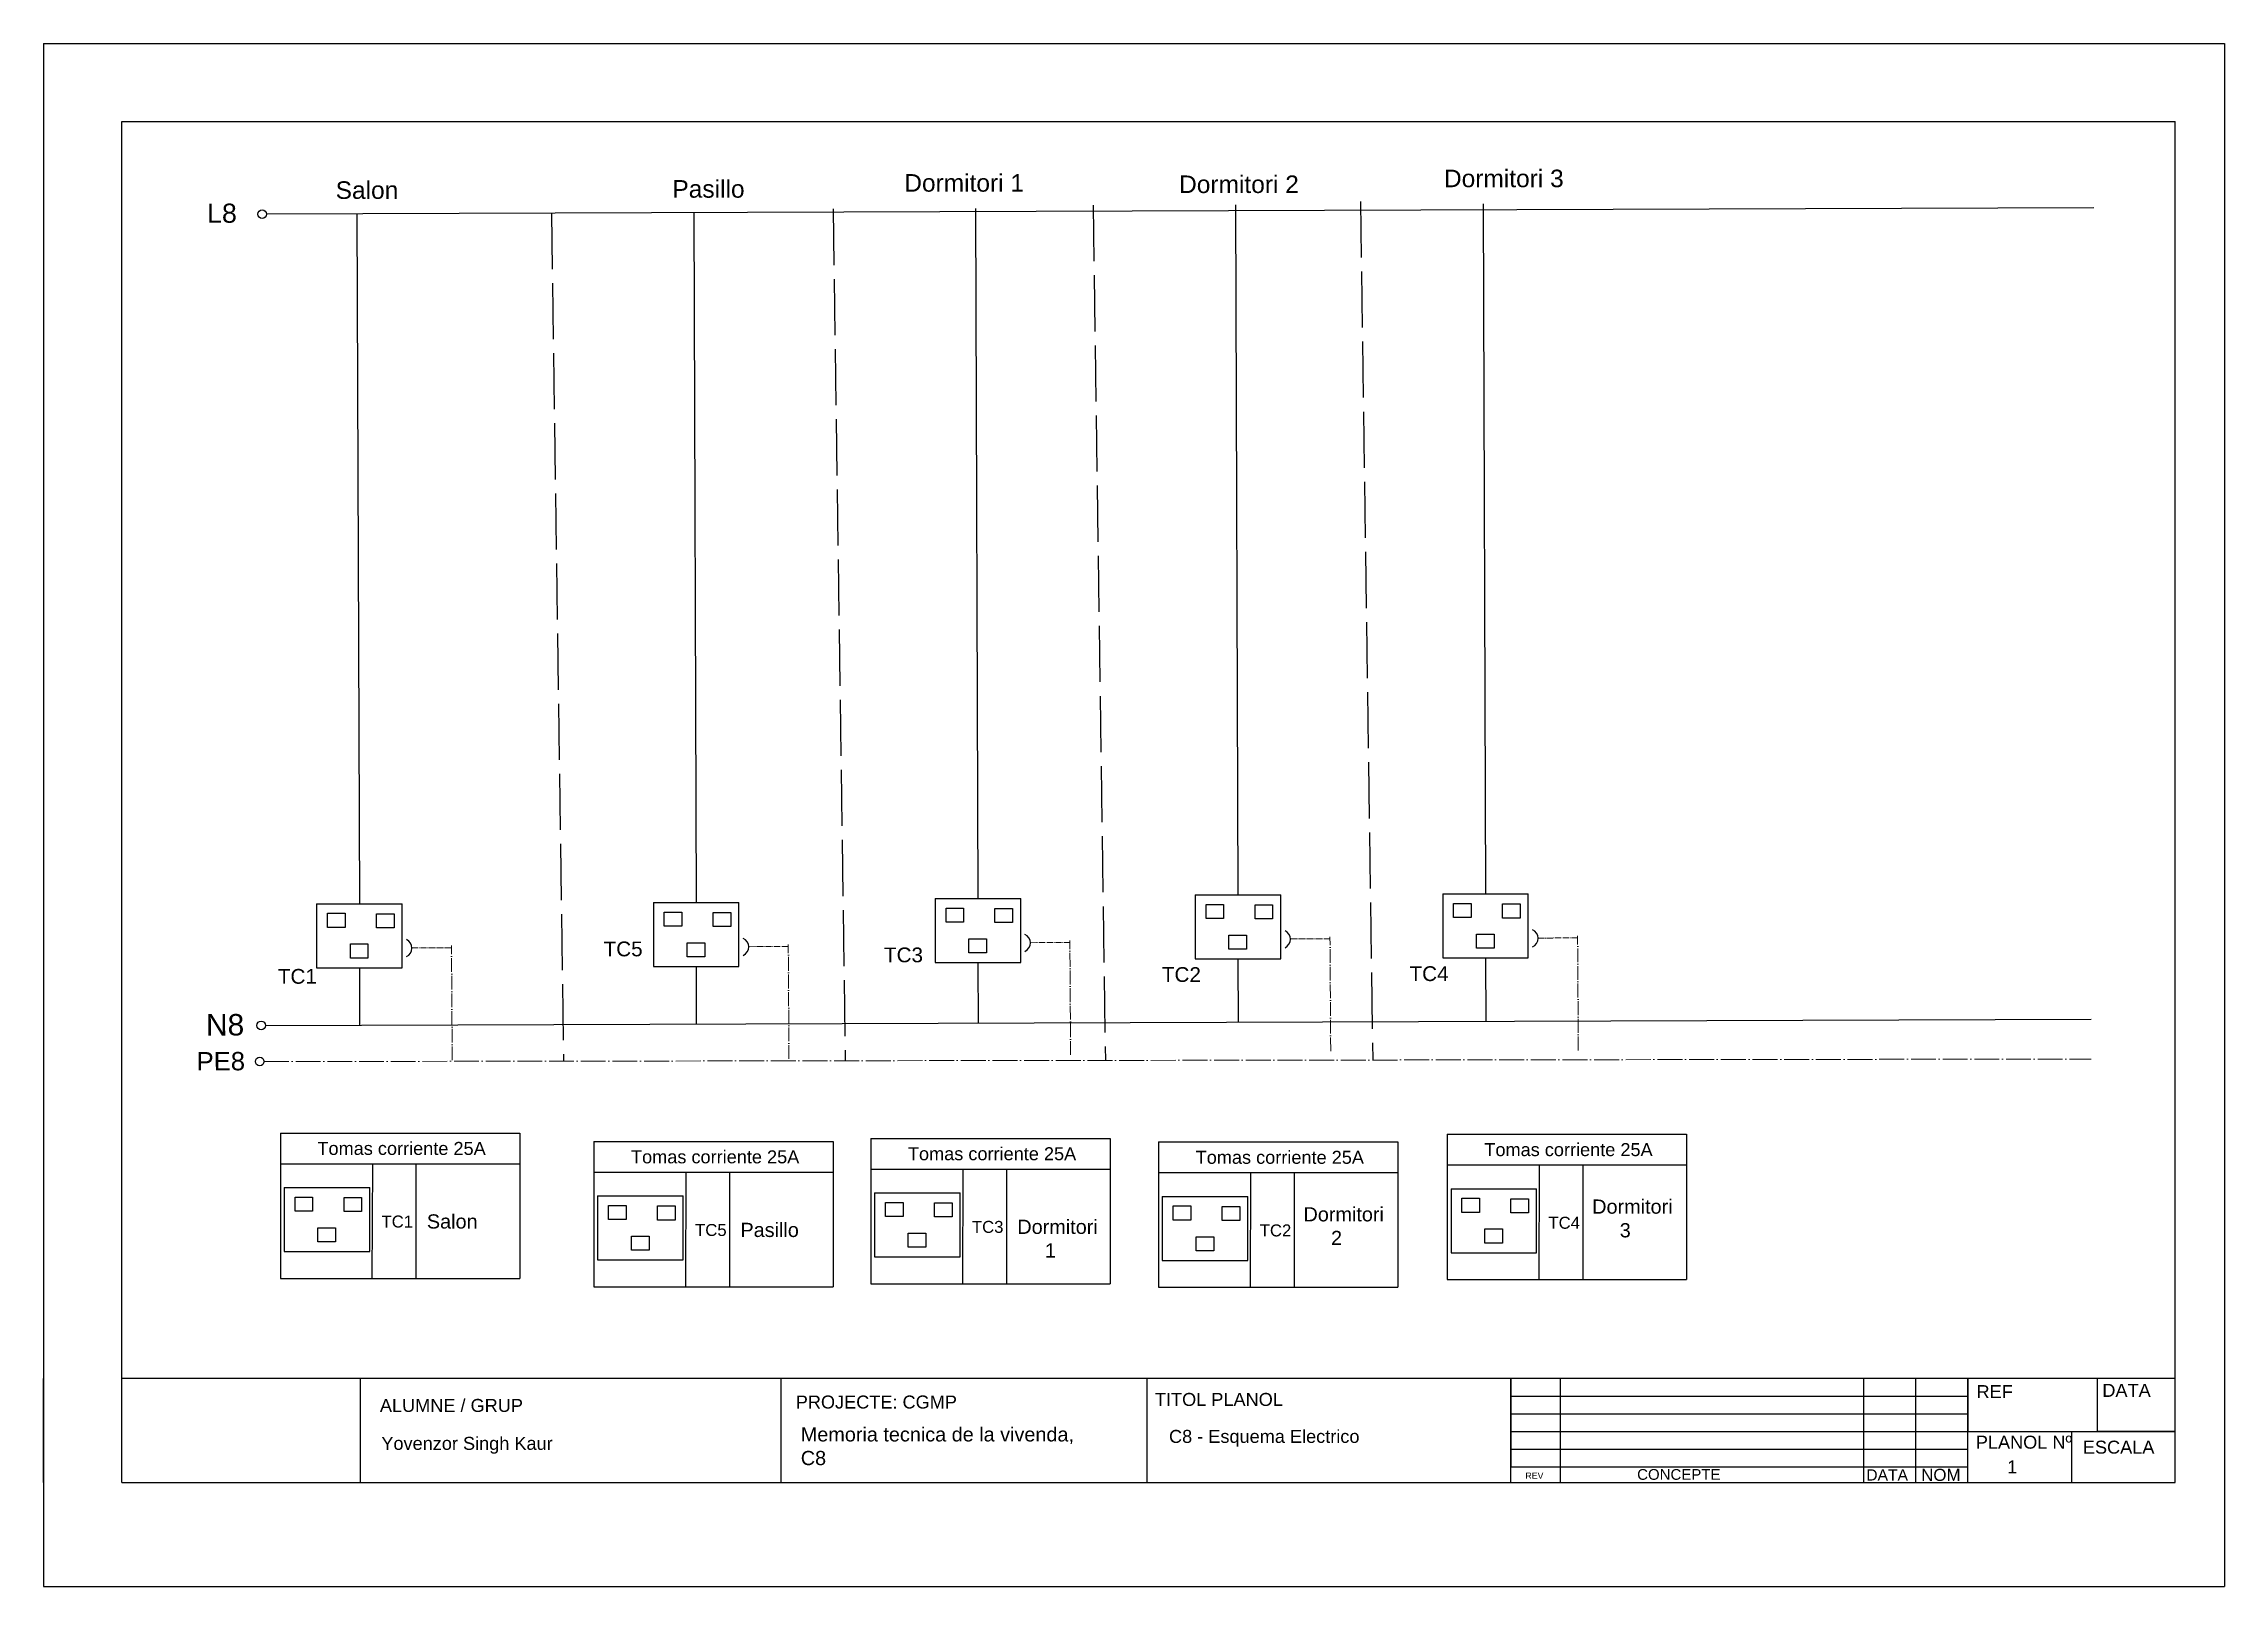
# Model space of a CAD drawing. Header units: millimetres. Extents: x 2377 to 4712, y -254 to 3188.
# Drawn here: x 3364.7 to 3784.7, y -253.6 to 43.4 of the extents above; entities that cross this region are included whole.
import ezdxf

# ---------------------------------------------------------------- set-up
doc = ezdxf.new("R2010")
doc.units = ezdxf.units.MM
doc.linetypes.add('ACAD_ISO02W100', pattern=[15, 12, -3])
doc.linetypes.add('ACAD_ISO04W100', pattern=[30, 24, -3, 0, -3])
doc.layers.add('Neutro', color=7, linetype='Continuous', true_color=0x2776bb)
doc.layers.add('Tierra', color=7, linetype='Continuous', true_color=0x58ba48)
doc.styles.get("Standard").update_dxf_attribs({"font": 'arial.ttf'})

msp = doc.modelspace()

# ---------------------------------------------------------------- texts
at = {"transparency": 33554687, "attachment_point": 1}
for s, width, gutter_width, heights, insert, char_height in [('Salon', 84.2878, 16.88, [0], (3420.97, 16.86), 3.377), ('Pasillo', 84.2878, 16.88, [0], (3485.83, 17.09), 3.377), ('Dormitori 1', 84.2878, 16.88, [0], (3530.48, 18.25), 3.3767), ('Dormitori 2', 84.2878, 16.88, [0], (3583.41, 17.99), 3.3767), ('Dormitori 3', 84.2878, 16.88, [0], (3634.42, 19.11), 3.3767), ('TC5', 51.0022, 14.23, [0], (3472.58, -129.49), 2.846), ('TC3', 51.0022, 14.23, [0], (3526.58, -130.64), 2.846), ('TC2', 51.0022, 14.23, [0], (3580.1, -134.42), 2.846), ('TC4', 51.0022, 14.23, [0], (3627.79, -134.25), 2.846), ('TC1', 51.0022, 14.23, [0], (3409.84, -134.77), 2.846), ('Tomas corriente 25A', 62.5304, 12.5, [0], (3417.46, -168.07), 2.5), ('Tomas corriente 25A', 62.5304, 12.5, [0], (3477.85, -169.69), 2.5), ('Tomas corriente 25A', 62.5304, 12.5, [0], (3531.18, -169.09), 2.5), ('Tomas corriente 25A', 62.5304, 12.5, [0], (3586.6, -169.78), 2.5), ('Tomas corriente 25A', 62.5304, 12.5, [0], (3642.2, -168.3), 2.5), ('Dormitori \\P     2', 68.2119, 13.66, [0], (3607.37, -180.63), 2.733), ('Dormitori \\P     3', 68.2119, 13.66, [0], (3662.97, -179.15), 2.733), ('TC1', 41.2747, 11.51, [0], (3429.8, -182.24), 2.303), ('Salon', 68.2119, 13.66, [0], (3438.54, -182.01), 2.733), ('TC5', 41.2747, 11.51, [0], (3490.19, -183.87), 2.303), ('Pasillo', 68.2119, 13.66, [0], (3498.93, -183.64), 2.733), ('TC3', 41.2747, 11.51, [0], (3543.51, -183.27), 2.303), ('Dormitori \\P     1', 68.2119, 13.66, [0], (3552.26, -183.04), 2.733), ('TC2', 41.2747, 11.51, [0], (3598.94, -183.95), 2.303), ('TC4', 41.2747, 11.51, [0], (3654.54, -182.48), 2.303), ('ALUMNE / GRUP', 48.2644, 12.5, [0], (3429.49, -217.55), 2.5), ('PROJECTE: CGMP', 37.0564, 12.5, [0], (3509.58, -216.89), 2.5), ('TITOL PLANOL', 34.1105, 12.5, [0], (3578.75, -216.39), 2.5), ('REF', 14.591, 12.5, [0], (3736.99, -214.89), 2.5), ('DATA', 13.3924, 12.5, [0], (3761.22, -214.65), 2.5), ('C8 - Esquema Electrico', 63.5407, 12.5, [0], (3581.47, -223.51), 2.5), ('PLANOL Nº', 23.5912, 12.5, [4.44], (3736.85, -224.62), 2.5), ('ESCALA', 18.9792, 12.5, [0], (3757.47, -225.58), 2.5), ('NOM', 9.2865, 11.66, [0], (3726.32, -231), 2.331), ('1', 63.5407, 12.5, [0], (3742.89, -229.37), 2.5), ('REV', 3.8206, 6.05, [0], (3650.11, -231.71), 1.209), ('CONCEPTE', 3.309, 10.34, [0], (3671.63, -231.05), 2.068), ('DATA', 8.5845, 10.78, [0], (3715.76, -231.1), 2.155)]:
    msp.add_mtext_dynamic_manual_height_columns(s, width=width, gutter_width=gutter_width, heights=heights, dxfattribs=dict(at, insert=insert, char_height=char_height))
at = {"ltscale": 5, "transparency": 33554687, "insert": (3396.2, 12.56), "char_height": 3.689, "attachment_point": 1, "rotation": 0.199}
msp.add_mtext_dynamic_manual_height_columns('L8', width=22.6485, gutter_width=18.45, heights=[0], dxfattribs=at)
at = {"transparency": 33554687, "attachment_point": 1}
for s, insert, char_height, width in [('Yovenzor Singh Kaur\\P', (3429.77, -224.85), 2.5, 34.6944), ('Memoria tecnica de la vivenda,\\PC8', (3510.55, -223), 2.7327, 53.673)]:
    msp.add_mtext(s, dxfattribs=dict(at, insert=insert, char_height=char_height, width=width))
at = {"layer": 'Neutro', "ltscale": 5, "transparency": 33554687, "insert": (3395.99, -143.47), "char_height": 4.123, "attachment_point": 1, "rotation": 0.199}
msp.add_mtext_dynamic_manual_height_columns('\\pxt1;N8', width=25.3099, gutter_width=20.61, heights=[4.26], dxfattribs=at)
at = {"layer": 'Tierra', "ltscale": 5, "transparency": 33554687, "insert": (3394.19, -150.78), "char_height": 3.53, "attachment_point": 1, "rotation": 0.199}
msp.add_mtext_dynamic_manual_height_columns('PE8', width=21.6717, gutter_width=17.65, heights=[3.65], dxfattribs=at)

# ---------------------------------------------------------------- linework, layer by layer
at = {"transparency": 33554687}
for p, q in [((3364.73, 43.37), (3784.73, 43.37)), ((3364.73, 43.37), (3364.73, -253.63)), ((3784.73, 43.37), (3784.73, -253.63)), ((3784.73, 43.37), (3784.73, 28.37)), ((3379.78, -233.63), (3379.78, 28.37)), ((3379.78, 28.37), (3775.27, 28.37)), ((3775.27, -233.63), (3775.27, 28.37)), ((3407.73, 10.58), (3759.57, 11.82)), ((3425.08, 10.64), (3425.55, -122.21)), ((3489.94, 10.87), (3490.41, -121.98)), ((3544.19, 11.65), (3544.65, -121.2)), ((3594.27, 12.36), (3594.74, -120.49)), ((3641.96, 12.53), (3642.43, -120.32)), ((3536.41, -121.2), (3536.41, -133.53)), ((3536.41, -121.2), (3552.9, -121.2)), ((3552.9, -133.53), (3552.9, -121.2)), ((3586.5, -120.49), (3586.5, -132.81)), ((3586.5, -120.49), (3602.99, -120.49)), ((3602.99, -132.81), (3602.99, -120.49)), ((3634.18, -120.32), (3634.18, -132.65)), ((3634.18, -120.32), (3650.67, -120.32)), ((3650.67, -132.65), (3650.67, -120.32)), ((3417.3, -122.21), (3417.3, -134.53)), ((3417.3, -122.21), (3433.79, -122.21)), ((3419.42, -124.05), (3422.8, -124.05)), ((3419.42, -126.77), (3419.42, -124.05)), ((3422.8, -124.05), (3422.8, -126.77)), ((3428.84, -124.13), (3432.23, -124.13)), ((3428.84, -126.85), (3428.84, -124.13)), ((3432.23, -124.13), (3432.23, -126.85)), ((3433.79, -134.53), (3433.79, -122.21)), ((3482.16, -121.98), (3482.16, -134.31)), ((3482.16, -121.98), (3498.65, -121.98)), ((3484.27, -123.82), (3487.66, -123.82)), ((3484.27, -126.54), (3484.27, -123.82)), ((3487.66, -123.82), (3487.66, -126.54)), ((3493.7, -123.91), (3497.09, -123.91)), ((3493.7, -126.62), (3493.7, -123.91)), ((3497.09, -123.91), (3497.09, -126.62)), ((3498.65, -134.31), (3498.65, -121.98)), ((3538.52, -123.05), (3541.91, -123.05)), ((3538.52, -125.76), (3538.52, -123.05)), ((3541.91, -125.76), (3538.52, -125.76)), ((3541.91, -123.05), (3541.91, -125.76)), ((3547.95, -123.13), (3551.33, -123.13)), ((3547.95, -125.85), (3547.95, -123.13)), ((3551.33, -125.85), (3547.95, -125.85)), ((3551.33, -123.13), (3551.33, -125.85)), ((3588.61, -122.33), (3591.99, -122.33)), ((3588.61, -125.04), (3588.61, -122.33)), ((3591.99, -125.04), (3588.61, -125.04)), ((3591.99, -122.33), (3591.99, -125.04)), ((3598.03, -122.41), (3601.42, -122.41)), ((3598.03, -125.13), (3598.03, -122.41)), ((3601.42, -125.13), (3598.03, -125.13)), ((3601.42, -122.41), (3601.42, -125.13)), ((3636.29, -122.16), (3639.68, -122.16)), ((3636.29, -124.88), (3636.29, -122.16)), ((3639.68, -124.88), (3636.29, -124.88)), ((3639.68, -122.16), (3639.68, -124.88)), ((3645.72, -122.25), (3649.11, -122.25)), ((3645.72, -124.96), (3645.72, -122.25)), ((3649.11, -124.96), (3645.72, -124.96)), ((3649.11, -122.25), (3649.11, -124.96)), ((3422.8, -126.77), (3419.42, -126.77)), ((3423.8, -129.96), (3427.19, -129.96)), ((3423.8, -132.68), (3423.8, -129.96)), ((3427.19, -129.96), (3427.19, -132.68)), ((3432.23, -126.85), (3428.84, -126.85)), ((3487.66, -126.54), (3484.27, -126.54)), ((3488.66, -129.73), (3492.05, -129.73)), ((3488.66, -132.45), (3488.66, -129.73)), ((3492.05, -129.73), (3492.05, -132.45)), ((3497.09, -126.62), (3493.7, -126.62)), ((3542.91, -128.95), (3546.3, -128.95)), ((3542.91, -131.67), (3542.91, -128.95)), ((3546.3, -128.95), (3546.3, -131.67)), ((3593, -128.24), (3596.38, -128.24)), ((3593, -130.95), (3593, -128.24)), ((3596.38, -128.24), (3596.38, -130.95)), ((3640.68, -128.07), (3644.07, -128.07)), ((3640.68, -130.79), (3640.68, -128.07)), ((3644.07, -128.07), (3644.07, -130.79)), ((3427.19, -132.68), (3423.8, -132.68)), ((3482.16, -134.31), (3498.65, -134.31)), ((3492.05, -132.45), (3488.66, -132.45)), ((3536.41, -133.53), (3552.9, -133.53)), ((3546.3, -131.67), (3542.91, -131.67)), ((3586.5, -132.81), (3602.99, -132.81)), ((3596.38, -130.95), (3593, -130.95)), ((3634.18, -132.65), (3650.67, -132.65)), ((3644.07, -130.79), (3640.68, -130.79)), ((3417.3, -134.53), (3433.79, -134.53)), ((3410.33, -166.36), (3456.41, -166.36)), ((3410.33, -166.36), (3410.33, -172.26)), ((3456.41, -166.36), (3456.41, -172.26)), ((3470.72, -167.98), (3516.8, -167.98)), ((3470.72, -167.98), (3470.72, -173.89)), ((3516.8, -167.98), (3516.8, -173.89)), ((3524.04, -167.39), (3570.13, -167.39)), ((3524.04, -167.39), (3524.04, -173.29)), ((3570.13, -167.39), (3570.13, -173.29)), ((3635.06, -166.59), (3681.15, -166.59)), ((3635.06, -166.59), (3635.06, -172.5)), ((3681.15, -166.59), (3681.15, -172.5)), ((3579.46, -168.07), (3625.55, -168.07)), ((3579.46, -168.07), (3579.46, -173.97)), ((3625.55, -168.07), (3625.55, -173.97)), ((3410.33, -172.26), (3410.33, -194.34)), ((3410.33, -172.26), (3456.41, -172.26)), ((3428.01, -194.34), (3428.11, -172.26)), ((3436.43, -172.26), (3436.43, -194.34)), ((3456.41, -172.26), (3456.41, -194.34)), ((3470.72, -173.89), (3470.72, -195.96)), ((3470.72, -173.89), (3516.8, -173.89)), ((3488.4, -195.96), (3488.5, -173.89)), ((3496.82, -173.89), (3496.82, -195.96)), ((3516.8, -173.89), (3516.8, -195.96)), ((3524.04, -173.29), (3524.04, -195.37)), ((3524.04, -173.29), (3570.13, -173.29)), ((3541.73, -195.37), (3541.83, -173.29)), ((3550.14, -173.29), (3550.14, -195.37)), ((3570.13, -173.29), (3570.13, -195.37)), ((3579.46, -173.97), (3579.46, -196.05)), ((3579.46, -173.97), (3625.55, -173.97)), ((3597.15, -196.05), (3597.25, -173.97)), ((3605.57, -173.97), (3605.57, -196.05)), ((3625.55, -173.97), (3625.55, -196.05)), ((3635.06, -172.5), (3635.06, -194.57)), ((3635.06, -172.5), (3681.15, -172.5)), ((3652.75, -194.57), (3652.85, -172.5)), ((3661.17, -172.5), (3661.17, -194.57)), ((3681.15, -172.5), (3681.15, -194.57)), ((3411.04, -176.84), (3411.04, -189.17)), ((3411.04, -176.84), (3427.53, -176.84)), ((3413.15, -178.68), (3416.54, -178.68)), ((3413.15, -181.4), (3413.15, -178.68)), ((3416.54, -178.68), (3416.54, -181.4)), ((3422.58, -178.77), (3425.97, -178.77)), ((3422.58, -181.48), (3422.58, -178.77)), ((3425.97, -178.77), (3425.97, -181.48)), ((3427.53, -189.17), (3427.53, -176.84)), ((3471.43, -178.46), (3471.43, -190.79)), ((3471.43, -178.46), (3487.92, -178.46)), ((3473.54, -180.31), (3476.93, -180.31)), ((3473.54, -183.02), (3473.54, -180.31)), ((3476.93, -180.31), (3476.93, -183.02)), ((3482.97, -180.39), (3486.36, -180.39)), ((3482.97, -183.11), (3482.97, -180.39)), ((3486.36, -180.39), (3486.36, -183.11)), ((3487.92, -190.79), (3487.92, -178.46)), ((3524.76, -177.87), (3524.76, -190.2)), ((3524.76, -177.87), (3541.25, -177.87)), ((3526.87, -179.71), (3530.26, -179.71)), ((3526.87, -182.43), (3526.87, -179.71)), ((3530.26, -179.71), (3530.26, -182.43)), ((3536.3, -179.8), (3539.68, -179.8)), ((3536.3, -182.51), (3536.3, -179.8)), ((3539.68, -179.8), (3539.68, -182.51)), ((3541.25, -190.2), (3541.25, -177.87)), ((3580.18, -178.55), (3580.18, -190.88)), ((3580.18, -178.55), (3596.67, -178.55)), ((3582.29, -180.4), (3585.68, -180.4)), ((3582.29, -183.11), (3582.29, -180.4)), ((3585.68, -180.4), (3585.68, -183.11)), ((3591.72, -180.48), (3595.11, -180.48)), ((3591.72, -183.2), (3591.72, -180.48)), ((3595.11, -180.48), (3595.11, -183.2)), ((3596.67, -190.88), (3596.67, -178.55)), ((3635.78, -177.08), (3635.78, -189.4)), ((3635.78, -177.08), (3652.27, -177.08)), ((3637.89, -178.92), (3641.28, -178.92)), ((3637.89, -181.63), (3637.89, -178.92)), ((3641.28, -178.92), (3641.28, -181.63)), ((3647.32, -179), (3650.71, -179)), ((3647.32, -181.72), (3647.32, -179)), ((3650.71, -179), (3650.71, -181.72)), ((3652.27, -189.4), (3652.27, -177.08)), ((3416.54, -181.4), (3413.15, -181.4)), ((3417.54, -184.59), (3420.93, -184.59)), ((3417.54, -187.31), (3417.54, -184.59)), ((3420.93, -184.59), (3420.93, -187.31)), ((3425.97, -181.48), (3422.58, -181.48)), ((3476.93, -183.02), (3473.54, -183.02)), ((3486.36, -183.11), (3482.97, -183.11)), ((3530.26, -182.43), (3526.87, -182.43)), ((3539.68, -182.51), (3536.3, -182.51)), ((3585.68, -183.11), (3582.29, -183.11)), ((3595.11, -183.2), (3591.72, -183.2)), ((3641.28, -181.63), (3637.89, -181.63)), ((3650.71, -181.72), (3647.32, -181.72)), ((3420.93, -187.31), (3417.54, -187.31)), ((3477.93, -186.22), (3481.32, -186.22)), ((3477.93, -188.93), (3477.93, -186.22)), ((3481.32, -188.93), (3477.93, -188.93)), ((3481.32, -186.22), (3481.32, -188.93)), ((3531.26, -185.62), (3534.65, -185.62)), ((3531.26, -188.34), (3531.26, -185.62)), ((3534.65, -188.34), (3531.26, -188.34)), ((3534.65, -185.62), (3534.65, -188.34)), ((3586.68, -186.31), (3590.07, -186.31)), ((3586.68, -189.02), (3586.68, -186.31)), ((3590.07, -186.31), (3590.07, -189.02)), ((3642.28, -184.83), (3645.67, -184.83)), ((3642.28, -187.54), (3642.28, -184.83)), ((3645.67, -187.54), (3642.28, -187.54)), ((3645.67, -184.83), (3645.67, -187.54)), ((3411.04, -189.17), (3427.53, -189.17)), ((3471.43, -190.79), (3487.92, -190.79)), ((3524.76, -190.2), (3541.25, -190.2)), ((3580.18, -190.88), (3596.67, -190.88)), ((3590.07, -189.02), (3586.68, -189.02)), ((3635.78, -189.4), (3652.27, -189.4)), ((3410.33, -194.34), (3456.41, -194.34)), ((3470.72, -195.96), (3516.8, -195.96)), ((3524.04, -195.37), (3570.13, -195.37)), ((3579.46, -196.05), (3625.55, -196.05)), ((3635.06, -194.57), (3681.15, -194.57)), ((3364.73, -233.63), (3364.73, -213.63)), ((3775.27, -213.63), (3379.78, -213.63)), ((3425.78, -233.63), (3425.78, -213.63)), ((3506.78, -233.63), (3506.78, -213.63)), ((3577.28, -233.63), (3577.28, -213.63)), ((3647.28, -233.63), (3647.28, -213.63)), ((3647.28, -213.63), (3647.28, -217.03)), ((3656.84, -233.63), (3656.84, -213.63)), ((3715.29, -233.63), (3715.29, -213.63)), ((3725.29, -233.63), (3725.29, -213.63)), ((3735.29, -233.63), (3735.29, -213.63)), ((3735.29, -213.63), (3735.29, -223.83)), ((3760.31, -223.83), (3760.31, -213.63)), ((3775.27, -233.63), (3775.27, -213.63)), ((3647.28, -217.03), (3735.29, -217.03)), ((3647.28, -217.03), (3647.28, -220.43)), ((3647.28, -220.43), (3735.29, -220.43)), ((3647.28, -220.43), (3647.28, -223.83)), ((3647.28, -223.83), (3735.29, -223.83)), ((3647.28, -223.83), (3647.28, -227.23)), ((3735.29, -223.83), (3775.27, -223.83)), ((3735.29, -223.83), (3755.28, -223.83)), ((3755.28, -223.83), (3755.28, -233.63)), ((3775.27, -223.83), (3760.31, -223.83)), ((3647.28, -227.23), (3647.28, -230.63)), ((3647.28, -227.23), (3735.29, -227.23)), ((3647.28, -230.63), (3735.29, -230.63)), ((3379.78, -233.63), (3425.78, -233.63)), ((3425.78, -233.63), (3506.78, -233.63)), ((3506.78, -233.63), (3577.28, -233.63)), ((3577.28, -233.63), (3647.28, -233.63)), ((3647.28, -233.63), (3656.84, -233.63)), ((3656.84, -233.63), (3715.29, -233.63)), ((3715.29, -233.63), (3725.29, -233.63)), ((3725.29, -233.63), (3735.29, -233.63)), ((3735.29, -233.63), (3755.28, -233.63)), ((3755.28, -233.63), (3775.27, -233.63)), ((3364.73, -253.63), (3784.73, -253.63))]:
    msp.add_line(p, q, dxfattribs=at)
at = {"linetype": 'ACAD_ISO02W100', "ltscale": 0.9, "transparency": 33554687}
for p, q in [((3618.34, 13.01), (3620.71, -152.3)), ((3462.52, 10.78), (3464.86, -152.52)), ((3516.77, 11.55), (3519.12, -152.44)), ((3566.86, 12.27), (3569.21, -152.37))]:
    msp.add_line(p, q, dxfattribs=at)
at = {"transparency": 33554687}
msp.add_circle((3406.83, 10.52), 0.83, dxfattribs=at)
at = {"layer": 'Neutro', "transparency": 33554687}
for p, q in [((3490.41, -134.31), (3490.41, -145.42)), ((3544.67, -133.53), (3544.71, -145.23)), ((3594.74, -132.81), (3594.78, -145.05)), ((3642.43, -132.65), (3642.47, -144.89)), ((3425.55, -134.53), (3425.55, -145.65)), ((3759.1, -144.48), (3407.47, -145.71))]:
    msp.add_line(p, q, dxfattribs=at)
msp.add_circle((3406.64, -145.63), 0.83, dxfattribs=at)
at = {"layer": 'Tierra', "linetype": 'ACAD_ISO04W100', "lineweight": 15, "ltscale": 0.11, "transparency": 33554687}
for p, q in [((3508.28, -152.1), (3508.14, -130.05)), ((3562.52, -151.33), (3562.38, -129.28)), ((3612.61, -150.61), (3612.47, -128.56)), ((3660.3, -150.44), (3660.16, -128.39)), ((3443.42, -152.33), (3443.28, -130.28))]:
    msp.add_line(p, q, dxfattribs=at)
at = {"layer": 'Tierra', "linetype": 'ACAD_ISO04W100', "lineweight": 15, "ltscale": 0.05, "transparency": 33554687}
for p, q in [((3562.38, -129.67), (3554.88, -129.71)), ((3612.47, -128.96), (3604.97, -128.99)), ((3660.16, -128.79), (3652.66, -128.82)), ((3443.28, -130.68), (3435.78, -130.71)), ((3508.14, -130.45), (3500.64, -130.48))]:
    msp.add_line(p, q, dxfattribs=at)
at = {"layer": 'Tierra', "color": 85, "linetype": 'ACAD_ISO04W100', "lineweight": 15, "ltscale": 0.2, "true_color": 0x58ba48, "transparency": 33554687}
msp.add_line((3407.17, -152.6), (3759.04, -152.11), dxfattribs=at)
at = {"layer": 'Tierra', "transparency": 33554687}
msp.add_circle((3406.34, -152.6), 0.83, dxfattribs=at)
for centre in [(3433.86, -130.76), (3498.72, -130.53), (3552.96, -129.76), (3603.05, -129.04), (3650.74, -128.87)]:
    msp.add_arc(centre, 1.81, 294.9893, 65.0107, dxfattribs=at)

msp.set_redraw_order([(e.dxf.handle, doc.entitydb.next_handle()) for e in msp.query("TEXT MTEXT ATTDEF DIMENSION ARC_DIMENSION")])  # texts and dimensions are drawn at this point

doc.saveas('drawing.dxf')
